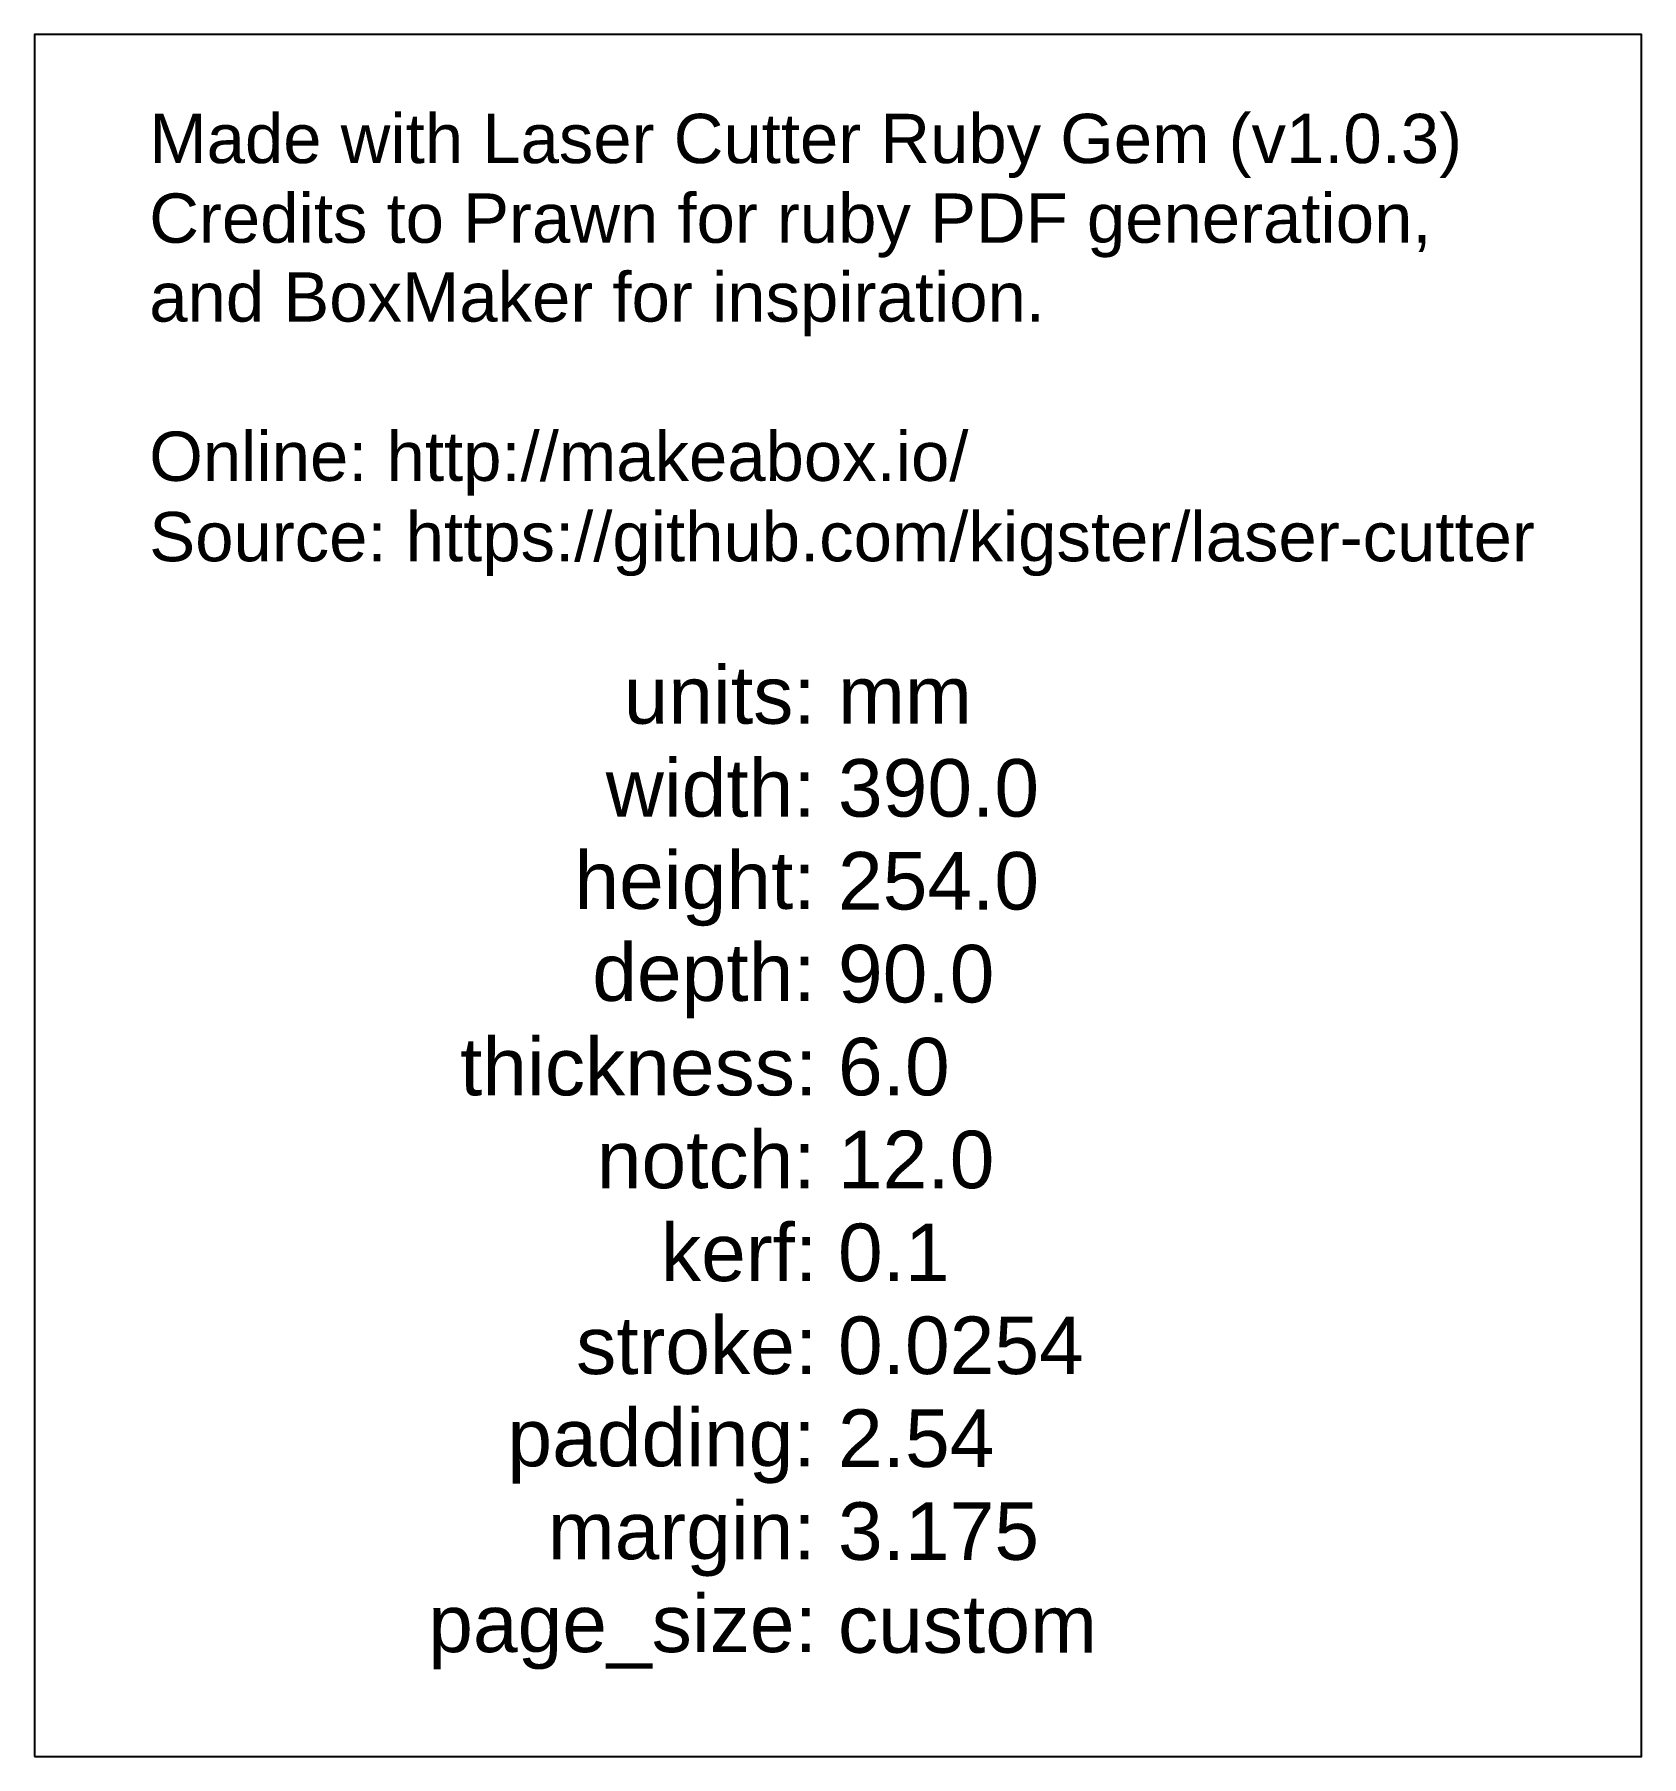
# Model space of a CAD drawing. Header units: millimetres. Extents: x 0 to 1137, y 0 to 1211.
# Drawn here: x 0.4 to 49.8, y 0.4 to 53.3 of the extents above; entities that cross this region are included whole.
import ezdxf

# ---------------------------------------------------------------- set-up
doc = ezdxf.new("R2010")
doc.units = ezdxf.units.MM
doc.layers.add('decoupe', color=7, linetype='Continuous')
doc.styles.add('PDF Arial', font='arial.ttf')

msp = doc.modelspace()

# ---------------------------------------------------------------- texts
at = {"layer": 'decoupe', "attachment_point": 7, "style": 'PDF Arial'}
for s, insert, char_height in [('Made with Laser Cutter Ruby Gem (v1.0.3)', (3.931, 48.908), 1.51515), ('Credits to Prawn for ruby PDF generation,', (3.931, 46.461), 1.51515), ('and BoxMaker for inspiration.', (3.931, 44.038), 1.51515), ('Online: http://makeabox.io/', (3.931, 39.144), 1.51515), ('Source: https://github.com/kigster/laser-cutter', (3.931, 36.674), 1.51515), ('units:', (18.509, 32.114), 1.7677), ('mm', (25.097, 32.144), 1.7677), ('width:', (17.961, 29.259), 1.7677), ('390.0', (25.097, 29.259), 1.7677), ('height:', (16.997, 25.916), 1.7677), ('254.0', (25.097, 26.405), 1.7677), ('depth:', (17.546, 23.088), 1.7677), ('90.0', (25.097, 23.55), 1.7677), ('thickness:', (13.481, 20.695), 1.7677), ('6.0', (25.097, 20.695), 1.7677), ('notch:', (17.684, 17.841), 1.7677), ('12.0', (25.097, 17.841), 1.7677), ('kerf:', (19.657, 14.986), 1.7677), ('0.1', (25.097, 14.986), 1.7677), ('stroke:', (17.049, 12.131), 1.7677), ('0.0254', (25.097, 12.131), 1.7677), ('padding:', (14.938, 8.788), 1.7677), ('2.54', (25.097, 9.277), 1.7677), ('margin:', (16.178, 5.933), 1.7677), ('3.175', (25.097, 6.422), 1.7677), ('page_size:', (12.505, 3.078), 1.7677), ('custom', (25.097, 3.567), 1.7677)]:
    msp.add_mtext(s, dxfattribs=dict(at, insert=insert, char_height=char_height))

# ---------------------------------------------------------------- linework, layer by layer
at = {"layer": 'decoupe'}
msp.add_lwpolyline([(0.403, 0.403), (49.792, 0.403), (49.792, 53.319), (0.403, 53.319)], close=True, dxfattribs=at)

msp.set_redraw_order([(e.dxf.handle, doc.entitydb.next_handle()) for e in msp.query("TEXT MTEXT ATTDEF DIMENSION ARC_DIMENSION")])  # texts and dimensions are drawn at this point

doc.saveas('drawing.dxf')
